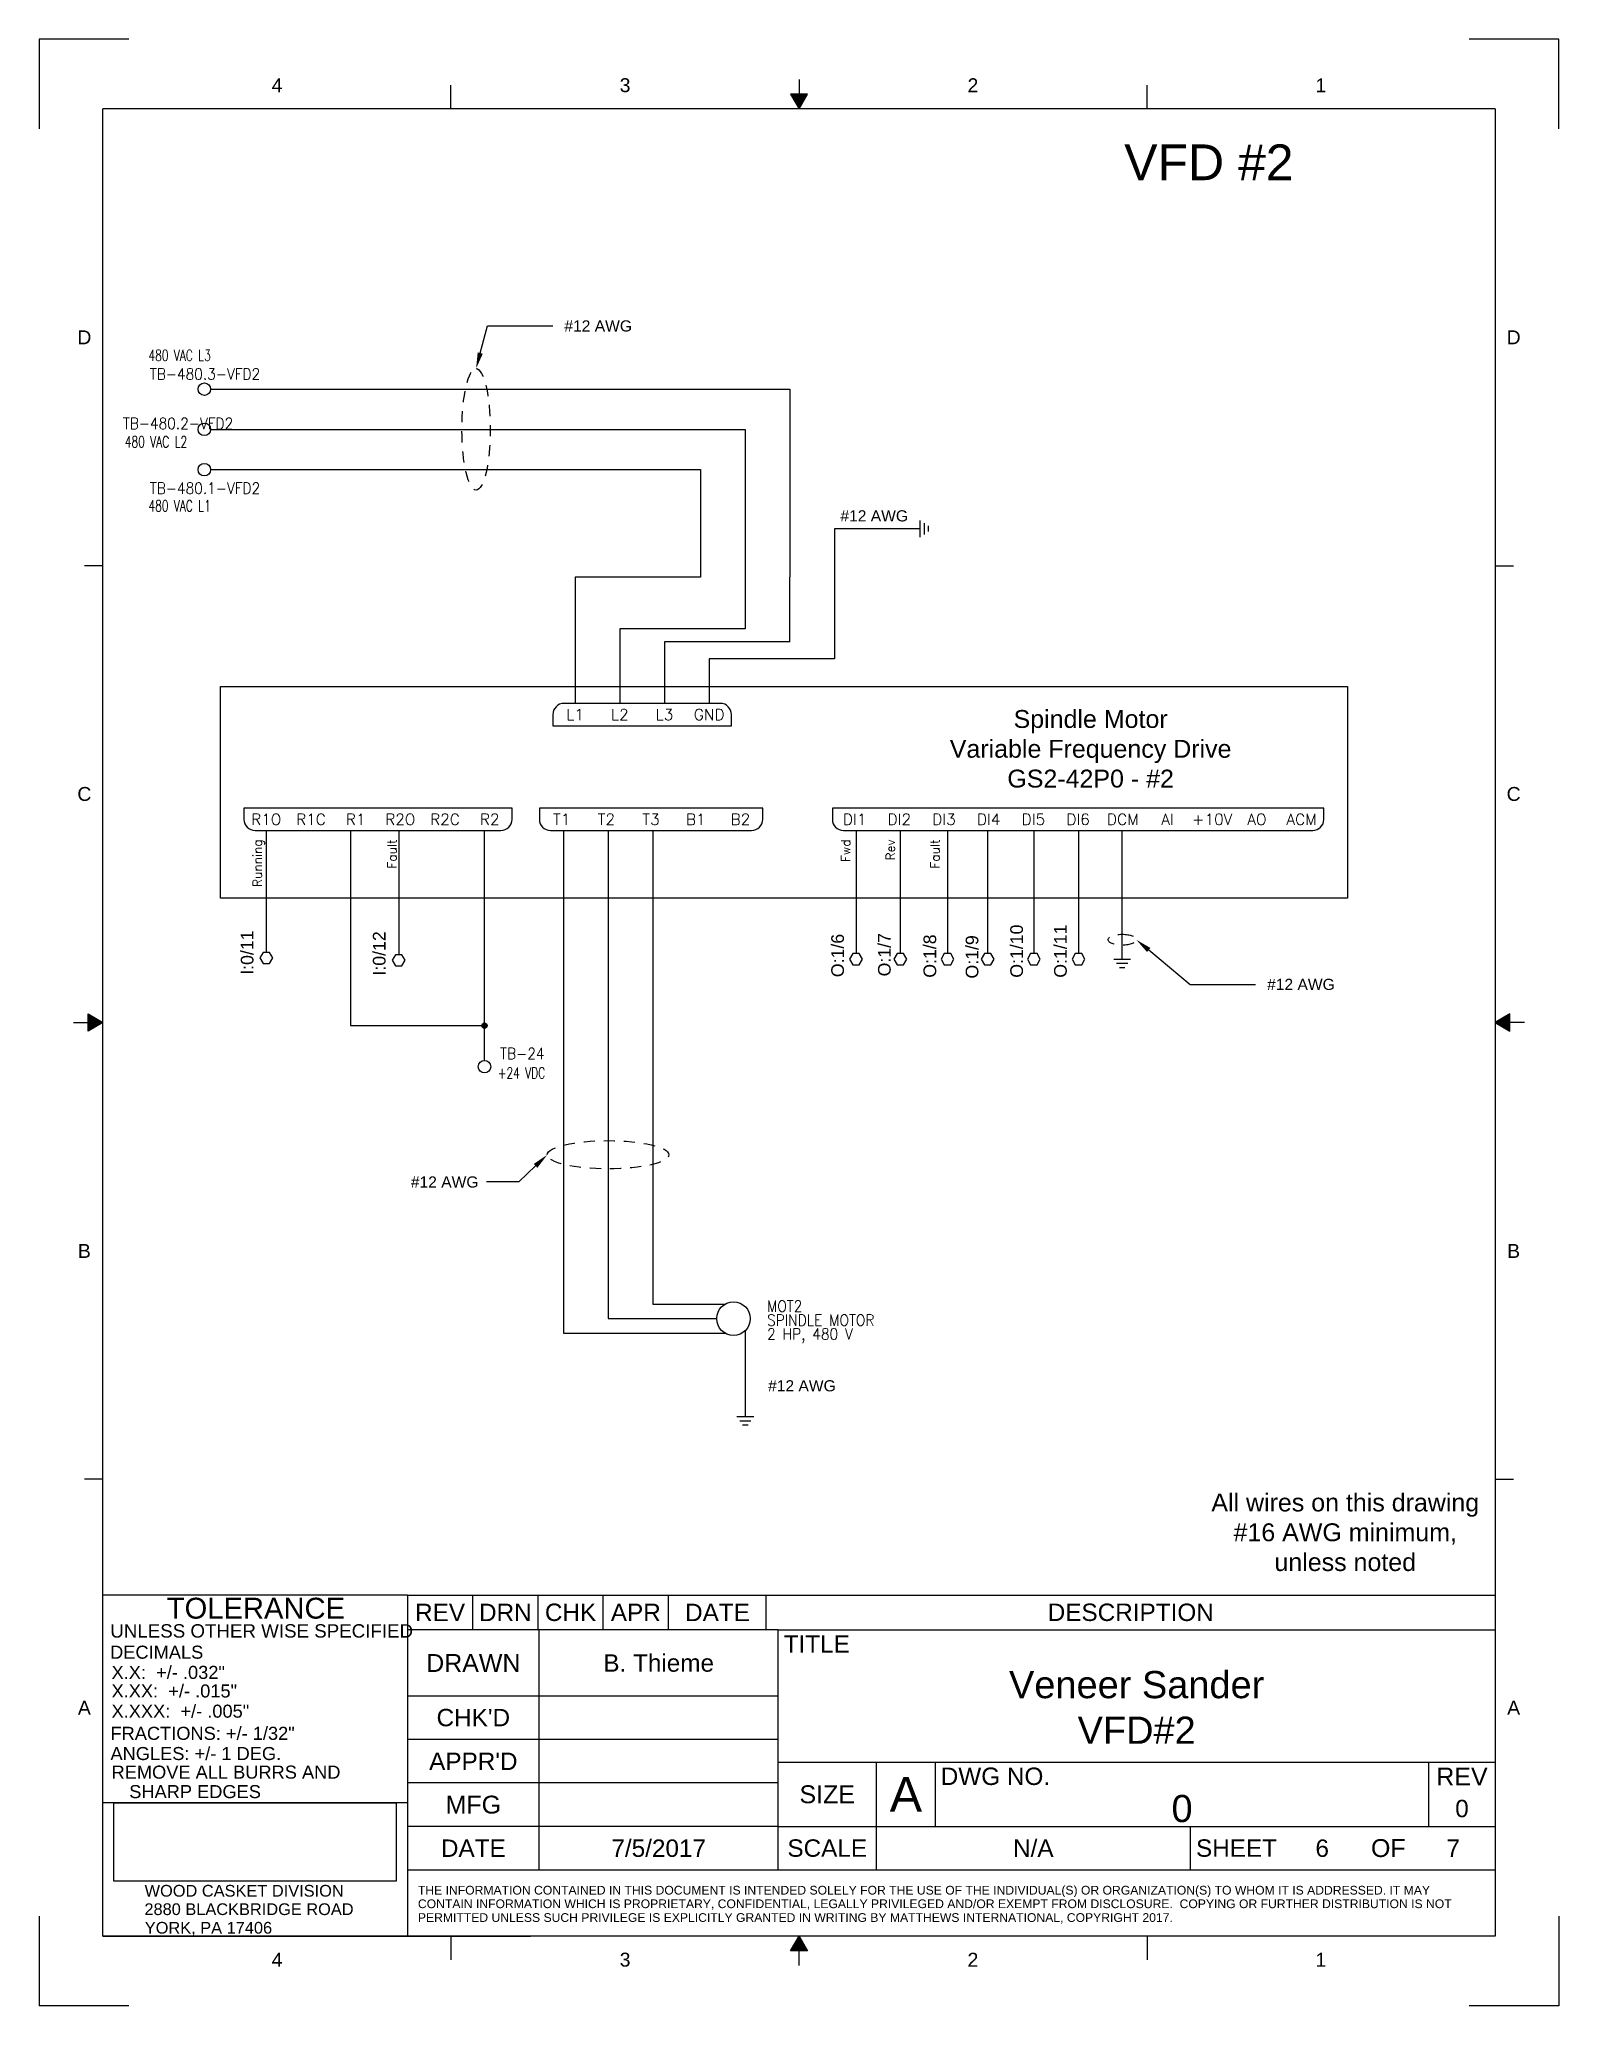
# Model space of a CAD drawing. Header units: inches. Extents: x 2 to 151, y 1 to 23.
# Drawn here: x 112.45 to 129.45, y 1.42 to 23.42 of the extents above; entities that cross this region are included whole.
import ezdxf
from ezdxf import colors
from ezdxf.entities.mleader import LeaderData, LeaderLine
from ezdxf.enums import TextEntityAlignment as Align
from ezdxf.math import Vec2, Vec3

# ---------------------------------------------------------------- set-up
doc = ezdxf.new("R2010")
doc.units = ezdxf.units.IN
doc.header["$MEASUREMENT"] = 0
doc.linetypes.add('HIDDEN2', pattern=[0.1875, 0.125, -0.0625])
for name, color, linetype in [('DESC', 150, 'Continuous'), ('Electrical Item', 30, 'Continuous'), ('LOC', 8, 'Continuous'), ('MISC', 7, 'Continuous'), ('SYMS', 7, 'Continuous'), ('TAGS', 150, 'Continuous'), ('TERMS', 123, 'Continuous'), ('Title Block Border', 7, 'Continuous'), ('Title Block Text', 7, 'Continuous'), ('WIRES', 7, 'Continuous')]:
    doc.layers.add(name, color=color, linetype=linetype)
doc.styles.add('Current-ANSI', font='arial.ttf')
doc.styles.add('DEFAULT-ANSI', font='arial.ttf')
doc.styles.get("Standard").update_dxf_attribs({"font": 'arial.ttf'})
doc.styles.add('Text Style5', font='arial.ttf')
doc.styles.add('WD', font='romans.shx')
picture_1 = doc.add_image_def('image1.png', size_in_pixel=(507, 141))

msp = doc.modelspace()

# ---------------------------------------------------------------- texts
at = {"insert": (124.591, 22.247), "char_height": 0.4, "attachment_point": 1}
msp.add_mtext_dynamic_manual_height_columns('VFD #2', width=3.22865, gutter_width=1, heights=[0.954], dxfattribs=at)
at = {"layer": 'DESC'}
for s, width, insert, char_height, attachment_point in [('#12 AWG', 1.26961, (121.415, 18.154), 0.125, 1), ('Spindle Motor\\PVariable Frequency Drive GS2-42P0 - #2', 4.45763, (124.215, 15.484), 0.2, 5), ('#12 AWG', 1.64145, (120.606, 8.421), 0.125, 1), ('All wires on this drawing #16 AWG minimum, unless noted', 3.00028, (127.064, 6.718), 0.2, 5)]:
    msp.add_mtext_dynamic_manual_height_columns(s, width=width, gutter_width=1, heights=[0], dxfattribs=dict(at, insert=insert, char_height=char_height, attachment_point=attachment_point))
at = {"layer": 'DESC', "char_height": 0.1418, "attachment_point": 1, "rotation": 90}
for s, insert in [('I:0/11', (114.706, 12.957)), ('I:0/12', (116.184, 12.948)), ('O:1/10', (123.316, 12.924)), ('O:1/11', (123.806, 12.924)), ('O:1/6', (121.313, 12.93)), ('O:1/7', (121.836, 12.939)), ('O:1/8', (122.345, 12.924)), ('O:1/9', (122.817, 12.915))]:
    msp.add_mtext_dynamic_manual_height_columns(s, width=0.53547, gutter_width=1, heights=[0.227], dxfattribs=dict(at, insert=insert))

# ---------------------------------------------------------------- blocks, each defined once
blk = doc.blocks.new('Title Block A Portrait')
at = {"layer": 'Title Block Border'}
h = blk.add_hatch(color=256, dxfattribs=at)
h.dxf.hatch_style = 1
h.paths.add_polyline_path([(4.202, 10.693), (4.25, 10.611), (4.298, 10.693)])
h = blk.add_hatch(color=256, dxfattribs=at)
h.dxf.hatch_style = 1
h.paths.add_polyline_path([(0.273, 5.452), (0.356, 5.5), (0.273, 5.548)])
h = blk.add_hatch(color=256, dxfattribs=at)
h.dxf.hatch_style = 1
h.paths.add_polyline_path([(8.227, 5.548), (8.144, 5.5), (8.227, 5.452)])
h = blk.add_hatch(color=256, dxfattribs=at)
h.dxf.hatch_style = 1
h.paths.add_polyline_path([(4.298, 0.307), (4.25, 0.389), (4.202, 0.307)])
for p, q in [((0.5, 11), (0, 11)), ((0, 11), (0, 10.5)), ((8.5, 11), (8, 11)), ((8.5, 10.5), (8.5, 11)), ((2.303, 10.611), (2.303, 10.743)), ((4.298, 10.693), (4.202, 10.693)), ((4.202, 10.693), (4.25, 10.611)), ((4.25, 10.776), (4.25, 10.693)), ((4.25, 10.611), (4.298, 10.693)), ((4.25, 10.611), (4.298, 10.693)), ((6.197, 10.611), (6.197, 10.743)), ((0.356, 0.389), (0.356, 10.611)), ((8.144, 10.611), (0.356, 10.611)), ((8.144, 10.611), (8.144, 0.389)), ((0.356, 6.473), (0.356, 8.683)), ((0.356, 8.055), (0.252, 8.055)), ((8.144, 8.055), (8.248, 8.055)), ((0.191, 5.5), (0.273, 5.5)), ((0.273, 5.452), (0.273, 5.548)), ((0.273, 5.548), (0.356, 5.5)), ((0.356, 5.5), (0.273, 5.452)), ((0.356, 5.5), (0.273, 5.452)), ((8.227, 5.548), (8.144, 5.5)), ((8.144, 5.5), (8.227, 5.452)), ((8.144, 5.5), (8.227, 5.452)), ((8.227, 5.452), (8.227, 5.548)), ((8.309, 5.5), (8.227, 5.5)), ((0.356, 2.945), (0.252, 2.945)), ((8.144, 2.945), (8.248, 2.945)), ((2.06, 2.297), (0.356, 2.297)), ((2.06, 2.297), (2.06, 0.759)), ((2.06, 2.297), (8.144, 2.297)), ((2.425, 2.102), (2.425, 2.297)), ((2.79, 2.102), (2.79, 2.297)), ((3.155, 2.102), (3.155, 2.297)), ((3.52, 2.102), (3.52, 2.297)), ((4.067, 2.102), (4.067, 2.297)), ((4.133, 2.102), (2.06, 2.102)), ((2.796, 0.759), (2.796, 2.102)), ((4.133, 0.759), (4.133, 2.102)), ((4.133, 2.102), (8.144, 2.102)), ((4.133, 1.732), (2.06, 1.732)), ((4.133, 1.489), (2.06, 1.489)), ((4.133, 1.362), (8.144, 1.362)), ((4.683, 1.002), (4.683, 1.362)), ((5.013, 1.002), (5.013, 1.362)), ((7.774, 1.002), (7.774, 1.362)), ((4.133, 1.246), (2.06, 1.246)), ((2.06, 1.135), (0.356, 1.135)), ((4.133, 1.002), (2.06, 1.002)), ((4.133, 1.002), (8.144, 1.002)), ((4.683, 0.759), (4.683, 1.002)), ((6.44, 0.759), (6.44, 1.002)), ((2.06, 0.759), (8.144, 0.759)), ((2.06, 0.759), (2.06, 0.389)), ((0, 0.5), (0, 0)), ((8.5, 0.5), (8.5, 0)), ((8.144, 0.389), (0.356, 0.389)), ((0.356, 0.389), (2.747, 0.389)), ((2.303, 0.389), (2.303, 0.257)), ((4.202, 0.307), (4.25, 0.389)), ((4.25, 0.389), (4.298, 0.307)), ((4.25, 0.389), (4.298, 0.307)), ((6.197, 0.389), (6.197, 0.257)), ((4.298, 0.307), (4.202, 0.307)), ((4.25, 0.224), (4.25, 0.307)), ((0.5, 0), (0, 0)), ((8.5, 0), (8, 0))]:
    blk.add_line(p, q, dxfattribs=at)
at = {"layer": 'Title Block Border', "color": 5, "style": 'DEFAULT-ANSI'}
for s, height, p in [('DECIMALS', 0.073, (0.396, 1.941)), ('X.X:  +/- .032"', 0.07301, (0.404, 1.828)), ('X.XX:  +/- .015"', 0.07301, (0.404, 1.724)), ('X.XXX:  +/- .005"', 0.07301, (0.404, 1.611)), ('FRACTIONS: +/- 1/32"', 0.07301, (0.398, 1.487)), ('ANGLES: +/- 1 DEG.', 0.07301, (0.398, 1.374)), ('WOOD CASKET DIVISION', 0.06553, (0.589, 0.61)), ('2880 BLACKBRIDGE ROAD', 0.06553, (0.588, 0.507)), ('YORK, PA 17406', 0.06553, (0.59, 0.403))]:
    blk.add_text(s, height=height, dxfattribs=at).set_placement(p)
for s, p in [('THE INFORMATION CONTAINED IN THIS DOCUMENT IS INTENDED SOLELY FOR THE USE OF THE INDIVIDUAL(S) OR ORGANIZATION(S) TO WHOM IT IS ADDRESSED. IT MAY', (2.118, 0.646)), ('CONTAIN INFORMATION WHICH IS PROPRIETARY, CONFIDENTIAL, LEGALLY PRIVILEGED AND/OR EXEMPT FROM DISCLOSURE.  COPYING OR FURTHER DISTRIBUTION IS NOT', (2.118, 0.57)), ('PERMITTED UNLESS SUCH PRIVILEGE IS EXPLICITLY GRANTED IN WRITING BY MATTHEWS INTERNATIONAL, COPYRIGHT 2017.', (2.118, 0.493))]:
    blk.add_text(s, height=0.048673, dxfattribs=at).set_placement(p, align=Align.MIDDLE_LEFT)
at = {"layer": 'Title Block Border', "char_height": 0.0778, "attachment_point": 5, "style": 'Text Style5'}
for s, insert in [('4', (1.33, 10.743)), ('3', (3.277, 10.743)), ('2', (5.223, 10.743)), ('1', (7.17, 10.743)), ('D', (0.252, 9.333)), ('D', (8.248, 9.333)), ('C', (0.252, 6.778)), ('C', (8.248, 6.778)), ('B', (0.252, 4.222)), ('B', (8.248, 4.222)), ('A', (0.252, 1.667)), ('A', (8.248, 1.667)), ('4', (1.33, 0.257)), ('3', (3.277, 0.257)), ('2', (5.223, 0.257)), ('1', (7.17, 0.257))]:
    blk.add_mtext(s, dxfattribs=dict(at, insert=insert))
at = {"layer": 'Title Block Border', "color": 5, "attachment_point": 1, "style": 'DEFAULT-ANSI'}
for s, insert, char_height, width in [('TOLERANCE', (0.713, 2.282), 0.1168, 1.0081), ('\\fArial|b0|i0;\\H0.0750;UNLESS OTHER WISE SPECIFIED', (0.397, 2.134), 0.07301, 1.70843), ('{\\H1x;REMOVE ALL BURRS AND}', (0.404, 1.343), 0.07301, 2.13676), ('SHARP EDGES', (0.503, 1.234), 0.07301, 2.13676)]:
    blk.add_mtext(s, dxfattribs=dict(at, insert=insert, char_height=char_height, width=width))
at = {"layer": 'Title Block Border', "color": 7, "style": 'Current-ANSI'}
for s, insert, char_height, width, attachment_point in [('REV', (2.242, 2.2), 0.0973, 0.66161, 5), ('{\\H1x;DRN}', (2.607, 2.2), 0.0973, 0.66161, 5), ('CHK', (2.972, 2.2), 0.0973, 0.66161, 5), ('APR', (3.337, 2.2), 0.0973, 0.66161, 5), ('DATE', (3.794, 2.2), 0.0973, 0.66161, 5), ('DESCRIPTION', (6.106, 2.2), 0.09735, 0.66161, 5), ('{\\H1x;TITLE}', (4.164, 2.072), 0.09735, 0.72818, 1), ('\\fArial|b0|i0;\\H0.1000;DRAWN', (2.428, 1.917), 0.09735, 0.66161, 5), ("{\\H1x;CHK'D}", (2.428, 1.611), 0.09735, 0.83407, 5), ("{\\H1x;APPR'D}", (2.428, 1.367), 0.09735, 0.25168, 5), ('{\\H1x;DWG NO.}', (5.043, 1.332), 0.09735, 0.72818, 1), ('\\fArial|b0|i0;\\H0.1000;REV', (7.959, 1.332), 0.09735, 0.36409, 2), ('\\fArial|b0|i0;\\H0.1000;SIZE', (4.408, 1.182), 0.09735, 0.30235, 5), ('\\fArial|b0|i0;\\H0.1000;MFG', (2.428, 1.124), 0.09735, 0.38348, 5), ('{\\H1x;DATE}', (2.428, 0.881), 0.09735, 0.93418, 5), ('{\\H1x;SCALE}', (4.408, 0.881), 0.09735, 0.89927, 5), ('{\\H1x;SHEET}', (6.471, 0.881), 0.09735, 0.72818, 4), ('\\fArial|b0|i0;\\H0.1000;OF', (7.547, 0.881), 0.09735, 0.27259, 5)]:
    blk.add_mtext(s, dxfattribs=dict(at, insert=insert, char_height=char_height, width=width, attachment_point=attachment_point))
at = {"layer": 'Title Block Border', "insert": (4.848, 1.182), "char_height": 0.195, "attachment_point": 5}
blk.add_mtext_dynamic_manual_height_columns('A', width=0.32411, gutter_width=1, heights=[0], dxfattribs=at)
at = {"layer": 'Title Block Border'}
blk.add_attdef('SCALE', text='', height=0.0973, dxfattribs=at).set_placement((5.561, 0.881), align=Align.MIDDLE_CENTER)
at = {"layer": 'Title Block Text'}
for tag, height, p in [('DRAWN_BY', 0.0973, (3.465, 1.917)), ('TITLE1', 0.152, (6.139, 1.796)), ('CHECKED_BY', 0.0973, (3.465, 1.611)), ('TITLE2', 0.152, (6.139, 1.541)), ('APPROVED_BY', 0.0973, (3.465, 1.367)), ('MFG', 0.0973, (3.465, 1.124)), ('DWG_NO', 0.152, (6.393, 1.103)), ('REV', 0.0973, (7.959, 1.103)), ('DATE', 0.0973, (3.465, 0.881)), ('SHEET_NO', 0.0973, (7.177, 0.881)), ('SHEET_OF', 0.0973, (7.91, 0.881))]:
    blk.add_attdef(tag, text='', height=height, dxfattribs=at).set_placement(p, align=Align.MIDDLE_CENTER)
at = {"color": 8}
image = blk.add_image(picture_1, insert=(0.417, 0.696), size_in_units=(1.579, 0.439), dxfattribs=at)
image.dxf.flags = 15
image.dxf.unprotected_set("ltscale", 0)
blk = doc.blocks.new('VCN1_12P_3B6')
at = {"layer": 'SYMS'}
for p, q in [((1.625, 0.25), (-0.125, 0.25)), ((-0.25, 0.125), (-0.25, 0)), ((-0.25, 0), (1.75, 0)), ((1.75, 0), (1.75, 0.125))]:
    blk.add_line(p, q, dxfattribs=at)
for centre, start, end in [((-0.125, 0.125), 90, 180), ((1.625, 0.125), 360, 90)]:
    blk.add_arc(centre, 0.125, start, end, dxfattribs=at)
at = {"layer": 'SYMS', "linetype": 'Continuous', "style": 'WD', "flags": 8}
for tag, p in [('TERMDESC01P', (-0.05, 0.35)), ('TERMDESC02P', (0.45, 0.35)), ('TERMDESC03P', (0.95, 0.35)), ('TERMDESC04P', (1.45, 0.35))]:
    blk.add_attdef(tag, p, '', height=0.1, rotation=90, dxfattribs=at)
at = {"layer": 'SYMS', "style": 'WD', "width": 0.7}
for tag, p in [('DESC1', (-0.375, 0.975)), ('DESC2', (-0.375, 0.794)), ('DESC3', (-0.375, 0.619)), ('INST', (-0.381, 0.444)), ('LOC', (-0.381, 0.274)), ('XREF', (-0.375, -0.075))]:
    blk.add_attdef(tag, text='', height=0.125, dxfattribs=at).set_placement(p, align=Align.RIGHT)
at = {"layer": 'SYMS', "linetype": 'Continuous', "style": 'WD', "flags": 8}
for tag, p in [('X2WIRE01P', (0.05, 0.35)), ('X2WIRE02P', (0.55, 0.35)), ('X2WIRE03P', (1.05, 0.35)), ('X2WIRE04P', (1.55, 0.35))]:
    blk.add_attdef(tag, text='', height=0.1, rotation=90, dxfattribs=at).set_placement(p, align=Align.TOP_LEFT)
at = {"layer": 'SYMS', "style": 'WD'}
blk.add_attdef('TAG1', text='', height=0.125, dxfattribs=at).set_placement((-0.375, 0.1), align=Align.RIGHT)
at = {"layer": 'SYMS', "color": 7, "style": 'WD'}
for tag, p in [('X2_TINY_DOT_DONT_REMOVE_01P', (0, 0.25)), ('X2_TINY_DOT_DONT_REMOVE_02P', (0.5, 0.25)), ('X2_TINY_DOT_DONT_REMOVE_03P', (1, 0.25)), ('X2_TINY_DOT_DONT_REMOVE_04P', (1.5, 0.25))]:
    blk.add_attdef(tag, p, '', height=0.0001, dxfattribs=at)
at = {"layer": 'SYMS', "style": 'WD'}
for tag, p, flags in [('X2TERM01P', (0, 0.25), 1), ('X2TERM02P', (0.5, 0.25), 1), ('X2TERM03P', (1, 0.25), 1), ('X2TERM04P', (1.5, 0.25), 1), ('WDBLKNAM', (-0.033, 0.125), 9), ('ACE_FLAG', (-0.017, 0.166), 9), ('FAMILY', (-0.004, 0.139), 9), ('X1LINK', (1.875, 0.125), 1)]:
    blk.add_attdef(tag, p, '', height=0.01, dxfattribs=dict(at, flags=flags))
at = {"layer": 'SYMS', "linetype": 'Continuous', "style": 'WD', "flags": 8}
for tag, p in [('TERM01P', (0, 0.125)), ('TERM02P', (0.5, 0.125)), ('TERM03P', (1, 0.125)), ('TERM04P', (1.5, 0.125))]:
    blk.add_attdef(tag, text='', height=0.125, dxfattribs=at).set_placement(p, align=Align.MIDDLE_CENTER)
at = {"layer": 'SYMS', "linetype": 'Continuous', "style": 'WD', "flags": 9}
for tag, p in [('ASSYCODE', (0.003, 0.044)), ('MFG', (0.019, 0.075)), ('CAT', (0.021, 0.095))]:
    blk.add_attdef(tag, text='', height=0.01, dxfattribs=at).set_placement(p, align=Align.CENTER)
blk = doc.blocks.new('VCN1_18P_4E7')
at = {"layer": 'SYMS'}
for p, q in [((-0.25, 0), (-0.25, -0.125)), ((2.25, 0), (-0.25, 0)), ((2.25, -0.125), (2.25, 0)), ((-0.125, -0.25), (2.125, -0.25))]:
    blk.add_line(p, q, dxfattribs=at)
for centre, start, end in [((-0.125, -0.125), 180, 270), ((2.125, -0.125), 270, 0)]:
    blk.add_arc(centre, 0.125, start, end, dxfattribs=at)
at = {"layer": 'SYMS', "style": 'WD', "width": 0.7}
for tag, p in [('INST', (-0.381, 0.119)), ('LOC', (-0.381, -0.051)), ('DESC1', (-0.375, -0.413)), ('DESC2', (-0.375, -0.594)), ('DESC3', (-0.375, -0.769)), ('XREF', (-0.375, -0.944))]:
    blk.add_attdef(tag, text='', height=0.125, dxfattribs=at).set_placement(p, align=Align.RIGHT)
at = {"layer": 'SYMS', "style": 'WD'}
blk.add_attdef('TAG1', text='', height=0.125, dxfattribs=at).set_placement((-0.375, -0.225), align=Align.RIGHT)
at = {"layer": 'SYMS', "linetype": 'Continuous', "style": 'WD', "flags": 8}
for tag, p in [('TERM01P', (0, -0.125)), ('TERM02P', (0.5, -0.125)), ('TERM03P', (1, -0.125)), ('TERM04P', (1.5, -0.125)), ('TERM05P', (2, -0.125))]:
    blk.add_attdef(tag, text='', height=0.125, dxfattribs=at).set_placement(p, align=Align.MIDDLE_CENTER)
at = {"layer": 'SYMS', "linetype": 'Continuous', "style": 'WD', "flags": 9}
for tag, p in [('ASSYCODE', (-0.068, -0.148)), ('MFG', (-0.052, -0.117)), ('CAT', (-0.05, -0.098))]:
    blk.add_attdef(tag, text='', height=0.01, dxfattribs=at).set_placement(p, align=Align.CENTER)
at = {"layer": 'SYMS', "style": 'WD'}
for tag, p, flags in [('ACE_FLAG', (-0.088, -0.027), 9), ('FAMILY', (-0.075, -0.054), 9), ('WDBLKNAM', (0.175, -0.102), 9), ('X1LINK', (2.375, -0.125), 1), ('X8TERM01P', (0, -0.25), 1), ('X8TERM02P', (0.5, -0.25), 1), ('X8TERM03P', (1, -0.25), 1), ('X8TERM04P', (1.5, -0.25), 1), ('X8TERM05P', (2, -0.25), 1)]:
    blk.add_attdef(tag, p, '', height=0.01, dxfattribs=dict(at, flags=flags))
at = {"layer": 'SYMS', "linetype": 'Continuous', "style": 'WD', "flags": 8}
for tag, p in [('TERMDESC01P', (-0.05, -0.35)), ('TERMDESC02P', (0.45, -0.35)), ('TERMDESC03P', (0.95, -0.35)), ('TERMDESC04P', (1.45, -0.35)), ('TERMDESC05P', (1.95, -0.35))]:
    blk.add_attdef(tag, text='', height=0.1, rotation=90, dxfattribs=at).set_placement(p, align=Align.RIGHT)
at = {"layer": 'SYMS', "color": 7, "style": 'WD'}
for tag, p in [('X8_TINY_DOT_DONT_REMOVE_01P', (0, -0.25)), ('X8_TINY_DOT_DONT_REMOVE_02P', (0.5, -0.25)), ('X8_TINY_DOT_DONT_REMOVE_03P', (1, -0.25)), ('X8_TINY_DOT_DONT_REMOVE_04P', (1.5, -0.25)), ('X8_TINY_DOT_DONT_REMOVE_05P', (2, -0.25))]:
    blk.add_attdef(tag, p, '', height=0.0001, dxfattribs=at)
at = {"layer": 'SYMS', "linetype": 'Continuous', "style": 'WD', "flags": 8}
for tag, p in [('X8WIRE01P', (0.05, -0.35)), ('X8WIRE02P', (0.55, -0.35)), ('X8WIRE03P', (1.05, -0.35)), ('X8WIRE04P', (1.55, -0.35)), ('X8WIRE05P', (2.05, -0.35))]:
    blk.add_attdef(tag, text='', height=0.1, rotation=90, dxfattribs=at).set_placement(p, align=Align.TOP_RIGHT)
blk = doc.blocks.new('VCN1_18P_61E')
at = {"layer": 'SYMS'}
for p, q in [((-0.25, 0), (-0.25, -0.125)), ((2.75, 0), (-0.25, 0)), ((2.75, -0.125), (2.75, 0)), ((-0.125, -0.25), (2.625, -0.25))]:
    blk.add_line(p, q, dxfattribs=at)
for centre, start, end in [((-0.125, -0.125), 180, 270), ((2.625, -0.125), 270, 0)]:
    blk.add_arc(centre, 0.125, start, end, dxfattribs=at)
at = {"layer": 'SYMS', "style": 'WD', "width": 0.7}
for tag, p in [('INST', (-0.381, 0.119)), ('LOC', (-0.381, -0.051)), ('DESC1', (-0.375, -0.413)), ('DESC2', (-0.375, -0.594)), ('DESC3', (-0.375, -0.769)), ('XREF', (-0.375, -0.944))]:
    blk.add_attdef(tag, text='', height=0.125, dxfattribs=at).set_placement(p, align=Align.RIGHT)
at = {"layer": 'SYMS', "style": 'WD'}
blk.add_attdef('TAG1', text='', height=0.125, dxfattribs=at).set_placement((-0.375, -0.225), align=Align.RIGHT)
at = {"layer": 'SYMS', "linetype": 'Continuous', "style": 'WD', "flags": 8}
for tag, p in [('TERM01P', (0, -0.125)), ('TERM02P', (0.5, -0.125)), ('TERM03P', (1, -0.125)), ('TERM04P', (1.5, -0.125)), ('TERM05P', (2, -0.125)), ('TERM06P', (2.5, -0.125))]:
    blk.add_attdef(tag, text='', height=0.125, dxfattribs=at).set_placement(p, align=Align.MIDDLE_CENTER)
at = {"layer": 'SYMS', "linetype": 'Continuous', "style": 'WD', "flags": 9}
for tag, p in [('ASSYCODE', (-0.068, -0.148)), ('MFG', (-0.052, -0.117)), ('CAT', (-0.05, -0.098))]:
    blk.add_attdef(tag, text='', height=0.01, dxfattribs=at).set_placement(p, align=Align.CENTER)
at = {"layer": 'SYMS', "style": 'WD'}
for tag, p, flags in [('ACE_FLAG', (-0.088, -0.027), 9), ('FAMILY', (-0.075, -0.054), 9), ('WDBLKNAM', (0.175, -0.102), 9), ('X1LINK', (2.875, -0.125), 1), ('X8TERM01P', (0, -0.25), 1), ('X8TERM02P', (0.5, -0.25), 1), ('X8TERM03P', (1, -0.25), 1), ('X8TERM04P', (1.5, -0.25), 1), ('X8TERM05P', (2, -0.25), 1), ('X8TERM06P', (2.5, -0.25), 1)]:
    blk.add_attdef(tag, p, '', height=0.01, dxfattribs=dict(at, flags=flags))
at = {"layer": 'SYMS', "linetype": 'Continuous', "style": 'WD', "flags": 8}
for tag, p in [('TERMDESC01P', (-0.05, -0.35)), ('TERMDESC02P', (0.45, -0.35)), ('TERMDESC03P', (0.95, -0.35)), ('TERMDESC04P', (1.45, -0.35)), ('TERMDESC05P', (1.95, -0.35)), ('TERMDESC06P', (2.45, -0.35))]:
    blk.add_attdef(tag, text='', height=0.1, rotation=90, dxfattribs=at).set_placement(p, align=Align.RIGHT)
at = {"layer": 'SYMS', "color": 7, "style": 'WD'}
for tag, p in [('X8_TINY_DOT_DONT_REMOVE_01P', (0, -0.25)), ('X8_TINY_DOT_DONT_REMOVE_02P', (0.5, -0.25)), ('X8_TINY_DOT_DONT_REMOVE_03P', (1, -0.25)), ('X8_TINY_DOT_DONT_REMOVE_04P', (1.5, -0.25)), ('X8_TINY_DOT_DONT_REMOVE_05P', (2, -0.25)), ('X8_TINY_DOT_DONT_REMOVE_06P', (2.5, -0.25))]:
    blk.add_attdef(tag, p, '', height=0.0001, dxfattribs=at)
at = {"layer": 'SYMS', "linetype": 'Continuous', "style": 'WD', "flags": 8}
for tag, p in [('X8WIRE01P', (0.05, -0.35)), ('X8WIRE02P', (0.55, -0.35)), ('X8WIRE03P', (1.05, -0.35)), ('X8WIRE04P', (1.55, -0.35)), ('X8WIRE05P', (2.05, -0.35)), ('X8WIRE06P', (2.55, -0.35))]:
    blk.add_attdef(tag, text='', height=0.1, rotation=90, dxfattribs=at).set_placement(p, align=Align.TOP_RIGHT)
blk = doc.blocks.new('VCN1_18P_805')
at = {"layer": 'SYMS'}
for p, q in [((-0.25, 0), (-0.25, -0.125)), ((5.25, 0), (-0.25, 0)), ((5.25, -0.125), (5.25, 0)), ((-0.125, -0.25), (5.125, -0.25))]:
    blk.add_line(p, q, dxfattribs=at)
for centre, start, end in [((-0.125, -0.125), 180, 270), ((5.125, -0.125), 270, 0)]:
    blk.add_arc(centre, 0.125, start, end, dxfattribs=at)
at = {"layer": 'SYMS', "style": 'WD', "width": 0.7}
for tag, p in [('INST', (-0.381, 0.119)), ('LOC', (-0.381, -0.051)), ('DESC1', (-0.375, -0.413)), ('DESC2', (-0.375, -0.594)), ('DESC3', (-0.375, -0.769)), ('XREF', (-0.375, -0.944))]:
    blk.add_attdef(tag, text='', height=0.125, dxfattribs=at).set_placement(p, align=Align.RIGHT)
at = {"layer": 'SYMS', "style": 'WD'}
blk.add_attdef('TAG1', text='', height=0.125, dxfattribs=at).set_placement((-0.375, -0.225), align=Align.RIGHT)
at = {"layer": 'SYMS', "linetype": 'Continuous', "style": 'WD', "flags": 8}
for tag, p in [('TERM01P', (0, -0.125)), ('TERM02P', (0.5, -0.125)), ('TERM03P', (1, -0.125)), ('TERM04P', (1.5, -0.125)), ('TERM05P', (2, -0.125)), ('TERM06P', (2.5, -0.125)), ('TERM07P', (3, -0.125)), ('TERM08P', (3.5, -0.125)), ('TERM09P', (4, -0.125)), ('TERM10P', (4.5, -0.125)), ('TERM11P', (5, -0.125))]:
    blk.add_attdef(tag, text='', height=0.125, dxfattribs=at).set_placement(p, align=Align.MIDDLE_CENTER)
at = {"layer": 'SYMS', "linetype": 'Continuous', "style": 'WD', "flags": 9}
for tag, p in [('ASSYCODE', (-0.068, -0.148)), ('MFG', (-0.052, -0.117)), ('CAT', (-0.05, -0.098))]:
    blk.add_attdef(tag, text='', height=0.01, dxfattribs=at).set_placement(p, align=Align.CENTER)
at = {"layer": 'SYMS', "style": 'WD'}
for tag, p, flags in [('ACE_FLAG', (-0.088, -0.027), 9), ('FAMILY', (-0.075, -0.054), 9), ('WDBLKNAM', (0.175, -0.102), 9), ('X1LINK', (5.375, -0.125), 1), ('X8TERM01P', (0, -0.25), 1), ('X8TERM02P', (0.5, -0.25), 1), ('X8TERM03P', (1, -0.25), 1), ('X8TERM04P', (1.5, -0.25), 1), ('X8TERM05P', (2, -0.25), 1), ('X8TERM06P', (2.5, -0.25), 1), ('X8TERM07P', (3, -0.25), 1), ('X8TERM08P', (3.5, -0.25), 1), ('X8TERM09P', (4, -0.25), 1), ('X8TERM10P', (4.5, -0.25), 1), ('X8TERM11P', (5, -0.25), 1)]:
    blk.add_attdef(tag, p, '', height=0.01, dxfattribs=dict(at, flags=flags))
at = {"layer": 'SYMS', "linetype": 'Continuous', "style": 'WD', "flags": 8}
for tag, p in [('TERMDESC01P', (-0.05, -0.35)), ('TERMDESC02P', (0.45, -0.35)), ('TERMDESC03P', (0.95, -0.35)), ('TERMDESC04P', (1.45, -0.35)), ('TERMDESC05P', (1.95, -0.35)), ('TERMDESC06P', (2.45, -0.35)), ('TERMDESC07P', (2.95, -0.35)), ('TERMDESC08P', (3.45, -0.35)), ('TERMDESC09P', (3.95, -0.35)), ('TERMDESC10P', (4.45, -0.35)), ('TERMDESC11P', (4.95, -0.35))]:
    blk.add_attdef(tag, text='', height=0.1, rotation=90, dxfattribs=at).set_placement(p, align=Align.RIGHT)
at = {"layer": 'SYMS', "color": 7, "style": 'WD'}
for tag, p in [('X8_TINY_DOT_DONT_REMOVE_01P', (0, -0.25)), ('X8_TINY_DOT_DONT_REMOVE_02P', (0.5, -0.25)), ('X8_TINY_DOT_DONT_REMOVE_03P', (1, -0.25)), ('X8_TINY_DOT_DONT_REMOVE_04P', (1.5, -0.25)), ('X8_TINY_DOT_DONT_REMOVE_05P', (2, -0.25)), ('X8_TINY_DOT_DONT_REMOVE_06P', (2.5, -0.25)), ('X8_TINY_DOT_DONT_REMOVE_07P', (3, -0.25)), ('X8_TINY_DOT_DONT_REMOVE_08P', (3.5, -0.25)), ('X8_TINY_DOT_DONT_REMOVE_09P', (4, -0.25)), ('X8_TINY_DOT_DONT_REMOVE_10P', (4.5, -0.25)), ('X8_TINY_DOT_DONT_REMOVE_11P', (5, -0.25))]:
    blk.add_attdef(tag, p, '', height=0.0001, dxfattribs=at)
at = {"layer": 'SYMS', "linetype": 'Continuous', "style": 'WD', "flags": 8}
for tag, p in [('X8WIRE01P', (0.05, -0.35)), ('X8WIRE02P', (0.55, -0.35)), ('X8WIRE03P', (1.05, -0.35)), ('X8WIRE04P', (1.55, -0.35)), ('X8WIRE05P', (2.05, -0.35)), ('X8WIRE06P', (2.55, -0.35)), ('X8WIRE07P', (3.05, -0.35)), ('X8WIRE08P', (3.55, -0.35)), ('X8WIRE09P', (4.05, -0.35)), ('X8WIRE10P', (4.55, -0.35)), ('X8WIRE11P', (5.05, -0.35))]:
    blk.add_attdef(tag, text='', height=0.1, rotation=90, dxfattribs=at).set_placement(p, align=Align.TOP_RIGHT)
blk = doc.blocks.new('HGND2')
for p, q in [((0, 0.09375), (0, -0.09375)), ((0.046875, 0.0625), (0.046875, -0.0625)), ((0.09375, 0.03125), (0.09375, -0.03125))]:
    blk.add_line(p, q)
at = {"style": 'WD', "flags": 1}
blk.add_attdef('X4TERM01', (0, 0), '', height=0.01, dxfattribs=at)
blk = doc.blocks.new('HT0W02')
blk.add_circle((0, 0), 0.0699)
at = {"style": 'WD'}
for tag, p, width in [('INST', (0.062, 0.42), 0.7), ('LOC', (0.062, 0.25), 0.7), ('DESC1', (0.053, -0.385), 0.8)]:
    blk.add_attdef(tag, p, '', height=0.125, dxfattribs=dict(at, width=width))
at = {"linetype": 'Continuous', "style": 'WD', "width": 0.8, "flags": 8}
blk.add_attdef('WIRENO', text='', height=0.125, dxfattribs=at).set_placement((0, 0.094), align=Align.CENTER)
at = {"style": 'WD', "flags": 1}
for tag, p, height in [('X4TERM01', (-0.07, 0), 0.0125), ('X4TERMDESC01', (-0.055, -0.023), 0.025), ('X2TERMDESC01', (-0.006, 0.029), 0.025), ('STRIPSEQ', (0, 0), 0.00125), ('X2TERM01', (0, 0.07), 0.0125), ('X1TERMDESC01', (0.039, -0.003), 0.025), ('X1TERM01', (0.07, 0), 0.0125), ('LINKTERM', (0, -0.002), 0.00125), ('X8TERM01', (0, -0.07), 0.0125), ('X8TERMDESC01', (0, -0.054), 0.025)]:
    blk.add_attdef(tag, p, '', height=height, dxfattribs=at)
at = {"linetype": 'Continuous', "style": 'WD'}
for tag, p, height, width, flags in [('TAGSTRIP', (0.053, -0.229), 0.125, 0.9, 8), ('DESC2', (0.053, -0.541), 0.125, 0.8, 8), ('CAT', (0.213, -0.406), 0.109, 0.8, 1), ('DESC3', (0.053, -0.698), 0.125, 0.8, 8)]:
    blk.add_attdef(tag, p, '', height=height, dxfattribs=dict(at, width=width, flags=flags))
at = {"linetype": 'Continuous', "style": 'WD', "width": 0.8, "flags": 1}
blk.add_attdef('MFG', text='', height=0.109, dxfattribs=at).set_placement((0.088, -0.406), align=Align.RIGHT)
at = {"style": 'WD', "width": 0.7, "flags": 1}
blk.add_attdef('ASSYCODE', (0.062, -0.281), '', height=0.01, dxfattribs=at)
blk = doc.blocks.new('HMO13')
blk.add_circle((0, 0), 0.188)
at = {"style": 'WD'}
for tag, p, width in [('INST', (0.381, 0.403), 0.7), ('LOC', (0.381, 0.234), 0.7), ('TAG1', (0.375, 0.077), 0.9), ('DESC1', (0.376, -0.079), 0.9), ('DESC2', (0.376, -0.235), 0.9), ('RATING3', (0.375, -0.548), 0.8), ('DESC3', (0.376, -0.391), 0.9), ('RATING4', (0.375, -0.704), 0.8), ('WDTAGALT', (0.375, -0.875), 0.7)]:
    blk.add_attdef(tag, p, '', height=0.125, dxfattribs=dict(at, width=width))
at = {"style": 'WD', "width": 0.8}
blk.add_attdef('RATING1', text='', height=0.1, dxfattribs=at).set_placement((0, 0), align=Align.CENTER)
at = {"style": 'WD', "flags": 1}
for tag, p in [('X4TERM02', (-0.188, 0)), ('X0TERM01', (-0.094, 0.162)), ('X0TERM03', (-0.094, -0.162)), ('X0TERM04', (0.133, -0.133))]:
    blk.add_attdef(tag, p, '', height=0.0125, dxfattribs=at)
at = {"linetype": 'Continuous', "style": 'WD', "flags": 9}
blk.add_attdef('ASSYCODE', text='', height=0.01, dxfattribs=at).set_placement((0, 0.125), align=Align.CENTER)
at = {"style": 'WD', "flags": 9}
blk.add_attdef('FAMILY', text='', height=0.01, dxfattribs=at).set_placement((-0.005, 0.17), align=Align.CENTER)
at = {"linetype": 'Continuous', "style": 'WD', "flags": 1}
for tag, p in [('MFG', (0, 0.14)), ('CAT', (0, 0.159))]:
    blk.add_attdef(tag, text='', height=0.01, dxfattribs=at).set_placement(p, align=Align.MIDDLE)
at = {"style": 'WD', "width": 0.8}
blk.add_attdef('RATING2', text='', height=0.1, dxfattribs=at).set_placement((0, -0.031), align=Align.TOP_CENTER)
blk = doc.blocks.new('WDDOT')
for radius in [0.03, 0.0187, 0.00929]:
    blk.add_circle((0, 0), radius)
blk = doc.blocks.new('VT0_03')
blk.add_lwpolyline([(-0.036, 0.062), (-0.072, 0), (-0.036, -0.063), (0.036, -0.063), (0.072, 0), (0.036, 0.062)], close=True)
at = {"style": 'WD', "flags": 1}
for tag, p in [('X4TERM01', (-0.072, 0)), ('X2TERM01', (0, 0.062)), ('X1TERM01', (0.072, 0)), ('X8TERM01', (0, -0.063))]:
    blk.add_attdef(tag, p, '', height=0.01, dxfattribs=at)

# ---------------------------------------------------------------- linework, layer by layer
at = {"layer": 'DESC', "linetype": 'HIDDEN2'}
for centre, major_axis in [((117.339, 19.059), (0, 0.68)), ((118.816, 10.943), (-0.68, 0))]:
    msp.add_ellipse(centre, major_axis=major_axis, ratio=0.23283, dxfattribs=at)
msp.add_ellipse((124.568, 13.349), major_axis=(-0.158, 0), ratio=0.388281, start_param=-1.570796, end_param=4.712389, dxfattribs=at)
at = {"layer": 'Electrical Item'}
msp.add_lwpolyline([(114.481, 16.181), (127.089, 16.181), (127.089, 13.813), (114.481, 13.813)], close=True, dxfattribs=at)
at = {"layer": 'WIRES'}
for p, q in [((114.369, 19.509), (118.944, 19.509)), ((118.944, 19.509), (120.85, 19.509)), ((120.85, 19.509), (120.85, 17.407)), ((114.369, 19.059), (118.944, 19.059)), ((118.944, 19.059), (120.35, 19.059)), ((120.35, 19.059), (120.35, 17.407)), ((114.369, 18.609), (118.944, 18.609)), ((118.944, 18.609), (119.85, 18.609)), ((119.85, 18.609), (119.85, 17.407)), ((122.309, 17.947), (121.35, 17.947)), ((121.35, 17.947), (121.35, 16.491)), ((119.85, 17.407), (118.447, 17.407)), ((118.447, 17.407), (118.447, 15.993)), ((120.35, 17.407), (120.351, 16.828)), ((120.85, 16.682), (120.85, 17.407)), ((120.351, 16.828), (118.947, 16.828)), ((118.947, 16.828), (118.947, 15.993)), ((120.85, 16.682), (119.447, 16.682)), ((119.447, 16.682), (119.447, 15.993)), ((121.35, 16.491), (119.947, 16.491)), ((119.947, 16.491), (119.947, 15.993)), ((114.991, 14.571), (114.991, 13.208)), ((115.933, 14.568), (115.933, 12.388)), ((116.473, 14.571), (116.473, 13.182)), ((117.433, 11.998), (117.433, 14.571)), ((118.316, 14.571), (118.316, 8.947)), ((118.816, 14.571), (118.816, 9.11)), ((119.316, 14.571), (119.316, 9.272)), ((121.59, 14.567), (121.59, 13.194)), ((122.085, 14.567), (122.085, 13.194)), ((122.613, 14.567), (122.613, 13.194)), ((123.062, 14.567), (123.062, 13.194)), ((123.579, 14.567), (123.579, 13.194)), ((124.079, 14.567), (124.079, 13.194)), ((124.568, 13.132), (124.568, 14.571)), ((115.933, 12.388), (117.433, 12.388)), ((119.316, 9.272), (120.125, 9.272)), ((118.816, 9.11), (120.031, 9.11)), ((118.316, 8.947), (120.125, 8.947)), ((120.352, 8.015), (120.352, 8.977))]:
    msp.add_line(p, q, dxfattribs=at)

# ---------------------------------------------------------------- block references
at = {"xscale": 2, "yscale": 2, "zscale": 2}
msp.add_blockref('Title Block A Portrait', (112.452, 1.423), dxfattribs=at).add_auto_attribs({'DWG_NO': '0', 'REV': '0', 'TITLE1': 'Veneer Sander', 'TITLE2': 'VFD#2', 'DRAWN_BY': 'B. Thieme', 'DATE': '7/5/2017', 'SCALE': 'N/A', 'SHEET_NO': '6', 'SHEET_OF': '7'})
ref = msp.add_blockref('VCN1_12P_3B6', (118.447, 15.743))
ref.add_attrib('X2_TINY_DOT_DONT_REMOVE_01P', '.', (118.447, 15.993), dxfattribs={"layer": 'MISC', "color": 7, "height": 0.0001, "style": 'WD'})
ref.add_attrib('TERM01P', 'L1', dxfattribs={"layer": 'TERMS', "linetype": 'Continuous', "height": 0.125, "style": 'WD', "flags": 8}).set_placement((118.447, 15.868), align=Align.MIDDLE_CENTER)
ref.add_attrib('X2_TINY_DOT_DONT_REMOVE_02P', '.', (118.947, 15.993), dxfattribs={"layer": 'MISC', "color": 7, "height": 0.0001, "style": 'WD'})
ref.add_attrib('TERM02P', 'L2', dxfattribs={"layer": 'TERMS', "linetype": 'Continuous', "height": 0.125, "style": 'WD', "flags": 8}).set_placement((118.947, 15.868), align=Align.MIDDLE_CENTER)
ref.add_attrib('X2_TINY_DOT_DONT_REMOVE_03P', '.', (119.447, 15.993), dxfattribs={"layer": 'MISC', "color": 7, "height": 0.0001, "style": 'WD'})
ref.add_attrib('TERM03P', 'L3', dxfattribs={"layer": 'TERMS', "linetype": 'Continuous', "height": 0.125, "style": 'WD', "flags": 8}).set_placement((119.447, 15.868), align=Align.MIDDLE_CENTER)
ref.add_attrib('X2_TINY_DOT_DONT_REMOVE_04P', '.', (119.947, 15.993), dxfattribs={"layer": 'MISC', "color": 7, "height": 0.0001, "style": 'WD'})
ref.add_attrib('TERM04P', 'GND', dxfattribs={"layer": 'TERMS', "linetype": 'Continuous', "height": 0.125, "style": 'WD', "flags": 8}).set_placement((119.947, 15.868), align=Align.MIDDLE_CENTER)
ref = msp.add_blockref('VCN1_18P_61E', (114.991, 14.821))
ref.add_attrib('TERMDESC01P', 'Running', dxfattribs={"layer": 'TERMS', "linetype": 'Continuous', "height": 0.1, "rotation": 90, "style": 'WD', "flags": 8}).set_placement((114.941, 14.471), align=Align.RIGHT)
ref.add_attrib('X8_TINY_DOT_DONT_REMOVE_01P', '.', (114.991, 14.571), dxfattribs={"layer": 'MISC', "color": 7, "height": 0.0001, "style": 'WD'})
ref.add_attrib('TERM01P', 'R1O', dxfattribs={"layer": 'TERMS', "linetype": 'Continuous', "height": 0.125, "style": 'WD', "flags": 8}).set_placement((114.991, 14.696), align=Align.MIDDLE_CENTER)
ref.add_attrib('X8_TINY_DOT_DONT_REMOVE_02P', '.', (115.491, 14.571), dxfattribs={"layer": 'MISC', "color": 7, "height": 0.0001, "style": 'WD'})
ref.add_attrib('TERM02P', 'R1C', dxfattribs={"layer": 'TERMS', "linetype": 'Continuous', "height": 0.125, "style": 'WD', "flags": 8}).set_placement((115.491, 14.696), align=Align.MIDDLE_CENTER)
ref.add_attrib('X8_TINY_DOT_DONT_REMOVE_03P', '.', (115.991, 14.571), dxfattribs={"layer": 'MISC', "color": 7, "height": 0.0001, "style": 'WD'})
ref.add_attrib('TERM03P', 'R1', dxfattribs={"layer": 'TERMS', "linetype": 'Continuous', "height": 0.125, "style": 'WD', "flags": 8}).set_placement((115.991, 14.696), align=Align.MIDDLE_CENTER)
ref.add_attrib('X8_TINY_DOT_DONT_REMOVE_04P', '.', (116.491, 14.571), dxfattribs={"layer": 'MISC', "color": 7, "height": 0.0001, "style": 'WD'})
ref.add_attrib('TERM04P', 'R2O', dxfattribs={"layer": 'TERMS', "linetype": 'Continuous', "height": 0.125, "style": 'WD', "flags": 8}).set_placement((116.491, 14.696), align=Align.MIDDLE_CENTER)
ref.add_attrib('TERMDESC05P', 'Fault', dxfattribs={"layer": 'TERMS', "linetype": 'Continuous', "height": 0.1, "rotation": 90, "style": 'WD', "flags": 8}).set_placement((116.448, 14.471), align=Align.RIGHT)
ref.add_attrib('X8_TINY_DOT_DONT_REMOVE_05P', '.', (116.991, 14.571), dxfattribs={"layer": 'MISC', "color": 7, "height": 0.0001, "style": 'WD'})
ref.add_attrib('TERM05P', 'R2C', dxfattribs={"layer": 'TERMS', "linetype": 'Continuous', "height": 0.125, "style": 'WD', "flags": 8}).set_placement((116.991, 14.696), align=Align.MIDDLE_CENTER)
ref.add_attrib('X8_TINY_DOT_DONT_REMOVE_06P', '.', (117.491, 14.571), dxfattribs={"layer": 'MISC', "color": 7, "height": 0.0001, "style": 'WD'})
ref.add_attrib('TERM06P', 'R2', dxfattribs={"layer": 'TERMS', "linetype": 'Continuous', "height": 0.125, "style": 'WD', "flags": 8}).set_placement((117.491, 14.696), align=Align.MIDDLE_CENTER)
ref = msp.add_blockref('VCN1_18P_4E7', (118.297, 14.821))
ref.add_attrib('X8_TINY_DOT_DONT_REMOVE_01P', '.', (118.297, 14.571), dxfattribs={"layer": 'MISC', "color": 7, "height": 0.0001, "style": 'WD'})
ref.add_attrib('TERM01P', 'T1', dxfattribs={"layer": 'TERMS', "linetype": 'Continuous', "height": 0.125, "style": 'WD', "flags": 8}).set_placement((118.297, 14.696), align=Align.MIDDLE_CENTER)
ref.add_attrib('X8_TINY_DOT_DONT_REMOVE_02P', '.', (118.797, 14.571), dxfattribs={"layer": 'MISC', "color": 7, "height": 0.0001, "style": 'WD'})
ref.add_attrib('TERM02P', 'T2', dxfattribs={"layer": 'TERMS', "linetype": 'Continuous', "height": 0.125, "style": 'WD', "flags": 8}).set_placement((118.797, 14.696), align=Align.MIDDLE_CENTER)
ref.add_attrib('X8_TINY_DOT_DONT_REMOVE_03P', '.', (119.297, 14.571), dxfattribs={"layer": 'MISC', "color": 7, "height": 0.0001, "style": 'WD'})
ref.add_attrib('TERM03P', 'T3', dxfattribs={"layer": 'TERMS', "linetype": 'Continuous', "height": 0.125, "style": 'WD', "flags": 8}).set_placement((119.297, 14.696), align=Align.MIDDLE_CENTER)
ref.add_attrib('X8_TINY_DOT_DONT_REMOVE_04P', '.', (119.797, 14.571), dxfattribs={"layer": 'MISC', "color": 7, "height": 0.0001, "style": 'WD'})
ref.add_attrib('TERM04P', 'B1', dxfattribs={"layer": 'TERMS', "linetype": 'Continuous', "height": 0.125, "style": 'WD', "flags": 8}).set_placement((119.797, 14.696), align=Align.MIDDLE_CENTER)
ref.add_attrib('X8_TINY_DOT_DONT_REMOVE_05P', '.', (120.297, 14.571), dxfattribs={"layer": 'MISC', "color": 7, "height": 0.0001, "style": 'WD'})
ref.add_attrib('TERM05P', 'B2', dxfattribs={"layer": 'TERMS', "linetype": 'Continuous', "height": 0.125, "style": 'WD', "flags": 8}).set_placement((120.297, 14.696), align=Align.MIDDLE_CENTER)
ref = msp.add_blockref('VCN1_18P_805', (121.575, 14.821))
ref.add_attrib('TERMDESC01P', 'Fwd', dxfattribs={"layer": 'TERMS', "linetype": 'Continuous', "height": 0.1, "rotation": 90, "style": 'WD', "flags": 8}).set_placement((121.525, 14.471), align=Align.RIGHT)
ref.add_attrib('X8_TINY_DOT_DONT_REMOVE_01P', '.', (121.575, 14.571), dxfattribs={"layer": 'MISC', "color": 7, "height": 0.0001, "style": 'WD'})
ref.add_attrib('TERM01P', 'DI1', dxfattribs={"layer": 'TERMS', "linetype": 'Continuous', "height": 0.125, "style": 'WD', "flags": 8}).set_placement((121.575, 14.696), align=Align.MIDDLE_CENTER)
ref.add_attrib('TERMDESC02P', 'Rev', dxfattribs={"layer": 'TERMS', "linetype": 'Continuous', "height": 0.1, "rotation": 90, "style": 'WD', "flags": 8}).set_placement((122.025, 14.471), align=Align.RIGHT)
ref.add_attrib('X8_TINY_DOT_DONT_REMOVE_02P', '.', (122.075, 14.571), dxfattribs={"layer": 'MISC', "color": 7, "height": 0.0001, "style": 'WD'})
ref.add_attrib('TERM02P', 'DI2', dxfattribs={"layer": 'TERMS', "linetype": 'Continuous', "height": 0.125, "style": 'WD', "flags": 8}).set_placement((122.075, 14.696), align=Align.MIDDLE_CENTER)
ref.add_attrib('TERMDESC03P', 'Fault', dxfattribs={"layer": 'TERMS', "linetype": 'Continuous', "height": 0.1, "rotation": 90, "style": 'WD', "flags": 8}).set_placement((122.525, 14.471), align=Align.RIGHT)
ref.add_attrib('X8_TINY_DOT_DONT_REMOVE_03P', '.', (122.575, 14.571), dxfattribs={"layer": 'MISC', "color": 7, "height": 0.0001, "style": 'WD'})
ref.add_attrib('TERM03P', 'DI3', dxfattribs={"layer": 'TERMS', "linetype": 'Continuous', "height": 0.125, "style": 'WD', "flags": 8}).set_placement((122.575, 14.696), align=Align.MIDDLE_CENTER)
ref.add_attrib('X8_TINY_DOT_DONT_REMOVE_04P', '.', (123.075, 14.571), dxfattribs={"layer": 'MISC', "color": 7, "height": 0.0001, "style": 'WD'})
ref.add_attrib('TERM04P', 'DI4', dxfattribs={"layer": 'TERMS', "linetype": 'Continuous', "height": 0.125, "style": 'WD', "flags": 8}).set_placement((123.075, 14.696), align=Align.MIDDLE_CENTER)
ref.add_attrib('X8_TINY_DOT_DONT_REMOVE_05P', '.', (123.575, 14.571), dxfattribs={"layer": 'MISC', "color": 7, "height": 0.0001, "style": 'WD'})
ref.add_attrib('TERM05P', 'DI5', dxfattribs={"layer": 'TERMS', "linetype": 'Continuous', "height": 0.125, "style": 'WD', "flags": 8}).set_placement((123.575, 14.696), align=Align.MIDDLE_CENTER)
ref.add_attrib('X8_TINY_DOT_DONT_REMOVE_06P', '.', (124.075, 14.571), dxfattribs={"layer": 'MISC', "color": 7, "height": 0.0001, "style": 'WD'})
ref.add_attrib('TERM06P', 'DI6', dxfattribs={"layer": 'TERMS', "linetype": 'Continuous', "height": 0.125, "style": 'WD', "flags": 8}).set_placement((124.075, 14.696), align=Align.MIDDLE_CENTER)
ref.add_attrib('X8_TINY_DOT_DONT_REMOVE_07P', '.', (124.575, 14.571), dxfattribs={"layer": 'MISC', "color": 7, "height": 0.0001, "style": 'WD'})
ref.add_attrib('TERM07P', 'DCM', dxfattribs={"layer": 'TERMS', "linetype": 'Continuous', "height": 0.125, "style": 'WD', "flags": 8}).set_placement((124.575, 14.696), align=Align.MIDDLE_CENTER)
ref.add_attrib('X8_TINY_DOT_DONT_REMOVE_08P', '.', (125.075, 14.571), dxfattribs={"layer": 'MISC', "color": 7, "height": 0.0001, "style": 'WD'})
ref.add_attrib('TERM08P', 'AI', dxfattribs={"layer": 'TERMS', "linetype": 'Continuous', "height": 0.125, "style": 'WD', "flags": 8}).set_placement((125.075, 14.696), align=Align.MIDDLE_CENTER)
ref.add_attrib('X8_TINY_DOT_DONT_REMOVE_09P', '.', (125.575, 14.571), dxfattribs={"layer": 'MISC', "color": 7, "height": 0.0001, "style": 'WD'})
ref.add_attrib('TERM09P', '+10V', dxfattribs={"layer": 'TERMS', "linetype": 'Continuous', "height": 0.125, "style": 'WD', "flags": 8}).set_placement((125.575, 14.696), align=Align.MIDDLE_CENTER)
ref.add_attrib('X8_TINY_DOT_DONT_REMOVE_10P', '.', (126.075, 14.571), dxfattribs={"layer": 'MISC', "color": 7, "height": 0.0001, "style": 'WD'})
ref.add_attrib('TERM10P', 'AO', dxfattribs={"layer": 'TERMS', "linetype": 'Continuous', "height": 0.125, "style": 'WD', "flags": 8}).set_placement((126.075, 14.696), align=Align.MIDDLE_CENTER)
ref.add_attrib('X8_TINY_DOT_DONT_REMOVE_11P', '.', (126.575, 14.571), dxfattribs={"layer": 'MISC', "color": 7, "height": 0.0001, "style": 'WD'})
ref.add_attrib('TERM11P', 'ACM', dxfattribs={"layer": 'TERMS', "linetype": 'Continuous', "height": 0.125, "style": 'WD', "flags": 8}).set_placement((126.575, 14.696), align=Align.MIDDLE_CENTER)
at = {"layer": 'SYMS'}
ref = msp.add_blockref('HT0W02', (114.299, 19.509), dxfattribs=at)
ref.add_attrib('LOC', '480 VAC L3', (113.672, 19.825), dxfattribs={"layer": 'LOC', "height": 0.125, "style": 'WD', "width": 0.7})
ref.add_attrib('TAGSTRIP', 'TB-480.3-VFD2', (113.689, 19.616), dxfattribs={"layer": 'TAGS', "linetype": 'Continuous', "height": 0.125, "style": 'WD', "width": 0.9, "flags": 8})
ref = msp.add_blockref('HT0W02', (114.299, 19.059), dxfattribs=at)
ref.add_attrib('LOC', '480 VAC L2', (113.408, 18.858), dxfattribs={"layer": 'LOC', "height": 0.125, "style": 'WD', "width": 0.7})
ref.add_attrib('TAGSTRIP', 'TB-480.2-VFD2', (113.387, 19.063), dxfattribs={"layer": 'TAGS', "linetype": 'Continuous', "height": 0.125, "style": 'WD', "width": 0.9, "flags": 8})
ref = msp.add_blockref('HT0W02', (114.299, 18.609), dxfattribs=at)
ref.add_attrib('LOC', '480 VAC L1', (113.672, 18.142), dxfattribs={"layer": 'LOC', "height": 0.125, "style": 'WD', "width": 0.7})
ref.add_attrib('TAGSTRIP', 'TB-480.1-VFD2', (113.689, 18.338), dxfattribs={"layer": 'TAGS', "linetype": 'Continuous', "height": 0.125, "style": 'WD', "width": 0.9, "flags": 8})
at = {"layer": 'SYMS', "xscale": -1}
for p, rotation in [((122.309, 17.947), 180), ((124.568, 13.132), 90), ((120.352, 8.015), 90)]:
    msp.add_blockref('HGND2', p, dxfattribs=dict(at, rotation=rotation))
at = {"layer": 'SYMS'}
for name, p in [('VT0_03', (114.991, 13.146)), ('VT0_03', (116.473, 13.119)), ('VT0_03', (121.59, 13.132)), ('VT0_03', (122.085, 13.132)), ('VT0_03', (122.613, 13.132)), ('VT0_03', (123.062, 13.132)), ('VT0_03', (123.579, 13.132)), ('VT0_03', (124.079, 13.132)), ('WDDOT', (117.433, 12.388))]:
    msp.add_blockref(name, p, dxfattribs=at)
ref = msp.add_blockref('HT0W02', (117.433, 11.928), dxfattribs=at)
ref.add_attrib('LOC', '+24 VDC', (117.581, 11.796), dxfattribs={"layer": 'LOC', "height": 0.125, "style": 'WD', "width": 0.7})
ref.add_attrib('TAGSTRIP', 'TB-24', (117.608, 12.013), dxfattribs={"layer": 'TAGS', "linetype": 'Continuous', "height": 0.125, "style": 'WD', "width": 0.9, "flags": 8})
ref = msp.add_blockref('HMO13', (120.219, 9.11), dxfattribs=at)
ref.add_attrib('DESC1', 'SPINDLE MOTOR', (120.595, 9.031), dxfattribs={"layer": 'DESC', "height": 0.125, "style": 'WD', "width": 0.9})
ref.add_attrib('DESC2', '2 HP, 480 V', (120.595, 8.875), dxfattribs={"layer": 'DESC', "height": 0.125, "style": 'WD', "width": 0.9})
ref.add_attrib('TAG1', 'MOT2', (120.594, 9.187), dxfattribs={"layer": 'TAGS', "height": 0.125, "style": 'WD', "width": 0.9})

msp.set_redraw_order([(e.dxf.handle, doc.entitydb.next_handle()) for e in msp.query("TEXT MTEXT ATTDEF DIMENSION ARC_DIMENSION")])  # texts and dimensions are drawn at this point

# ---------------------------------------------------------------- leaders
at = {"layer": 'DESC'}
ml = msp.add_multileader_mtext('Standard', dxfattribs=at)
ml.set_content('#12 AWG', color=256)
ml.set_leader_properties()
ml.build(insert=Vec2(0, 0))
ml.multileader.update_dxf_attribs({"dogleg_length": 0.36, "arrow_head_size": 0.18})
ctx = ml.context
ctx.base_point, ctx.char_height, ctx.arrow_head_size, ctx.landing_gap_size, ctx.plane_origin = Vec3(118.198, 20.216), 0.125, 0.18, 0.09, Vec3(117.711, 19.567)
ctx.text_align_type = 1
notes = []
notes.append((ctx, [(0, (1, 1, 0), (117.466, 20.216), (1, 0), 0.732, [(0, [(117.339, 19.739)], 0, [])])]))
ctx.mtext.insert, ctx.mtext.alignment, ctx.mtext.flow_direction = Vec3(118.705, 20.279), 2, 5
ml = msp.add_multileader_mtext('Standard', dxfattribs=at)
ml.set_content('#12 AWG', color=256)
ml.set_leader_properties()
ml.build(insert=Vec2(0, 0))
ml.multileader.update_dxf_attribs({"dogleg_length": 0.36, "arrow_head_size": 0.18})
ctx = ml.context
ctx.base_point, ctx.char_height, ctx.arrow_head_size, ctx.landing_gap_size, ctx.plane_origin = Vec3(126.061, 12.85), 0.125, 0.18, 0.09, Vec3(125.099, 13.177)
ctx.text_align_type = 1
notes.append((ctx, [(0, (1, 1, 0), (125.329, 12.85), (1, 0), 0.732, [(0, [(124.726, 13.349)], 0, [])])]))
ctx.mtext.insert, ctx.mtext.alignment, ctx.mtext.flow_direction = Vec3(126.568, 12.912), 2, 5
ml = msp.add_multileader_mtext('Standard', dxfattribs=at)
ml.set_content('#12 AWG', color=256)
ml.set_leader_properties()
ml.build(insert=Vec2(0, 0))
ml.multileader.update_dxf_attribs({"dogleg_length": 0.36, "arrow_head_size": 0.18})
ctx = ml.context
ctx.base_point, ctx.char_height, ctx.arrow_head_size, ctx.landing_gap_size, ctx.plane_origin = Vec3(116.532, 10.639), 0.125, 0.18, 0.09, Vec3(117.839, 10.637)
ctx.text_align_type = 2
notes.append((ctx, [(1, (1, 1, 0), (117.816, 10.639), (-1, 0), 0.36, [(0, [(118.135, 10.943)], 0, [])])]))
ctx.mtext.insert, ctx.mtext.alignment, ctx.mtext.flow_direction = Vec3(117.366, 10.701), 3, 5
for ctx, leaders in notes:
    for number, flags, end, landing, length, lines in leaders:
        leader = LeaderData()
        leader.index, (leader.has_last_leader_line, leader.has_dogleg_vector, leader.attachment_direction) = number, flags
        leader.last_leader_point, leader.dogleg_vector, leader.dogleg_length = Vec3(end), Vec3(landing), length
        for number, points, colour, breaks in lines:
            line = LeaderLine()
            line.index, line.vertices, line.color, line.breaks = number, Vec3.list(points), colors.encode_raw_color(colour), breaks
            leader.lines.append(line)
        ctx.leaders.append(leader)

doc.saveas('drawing.dxf')
